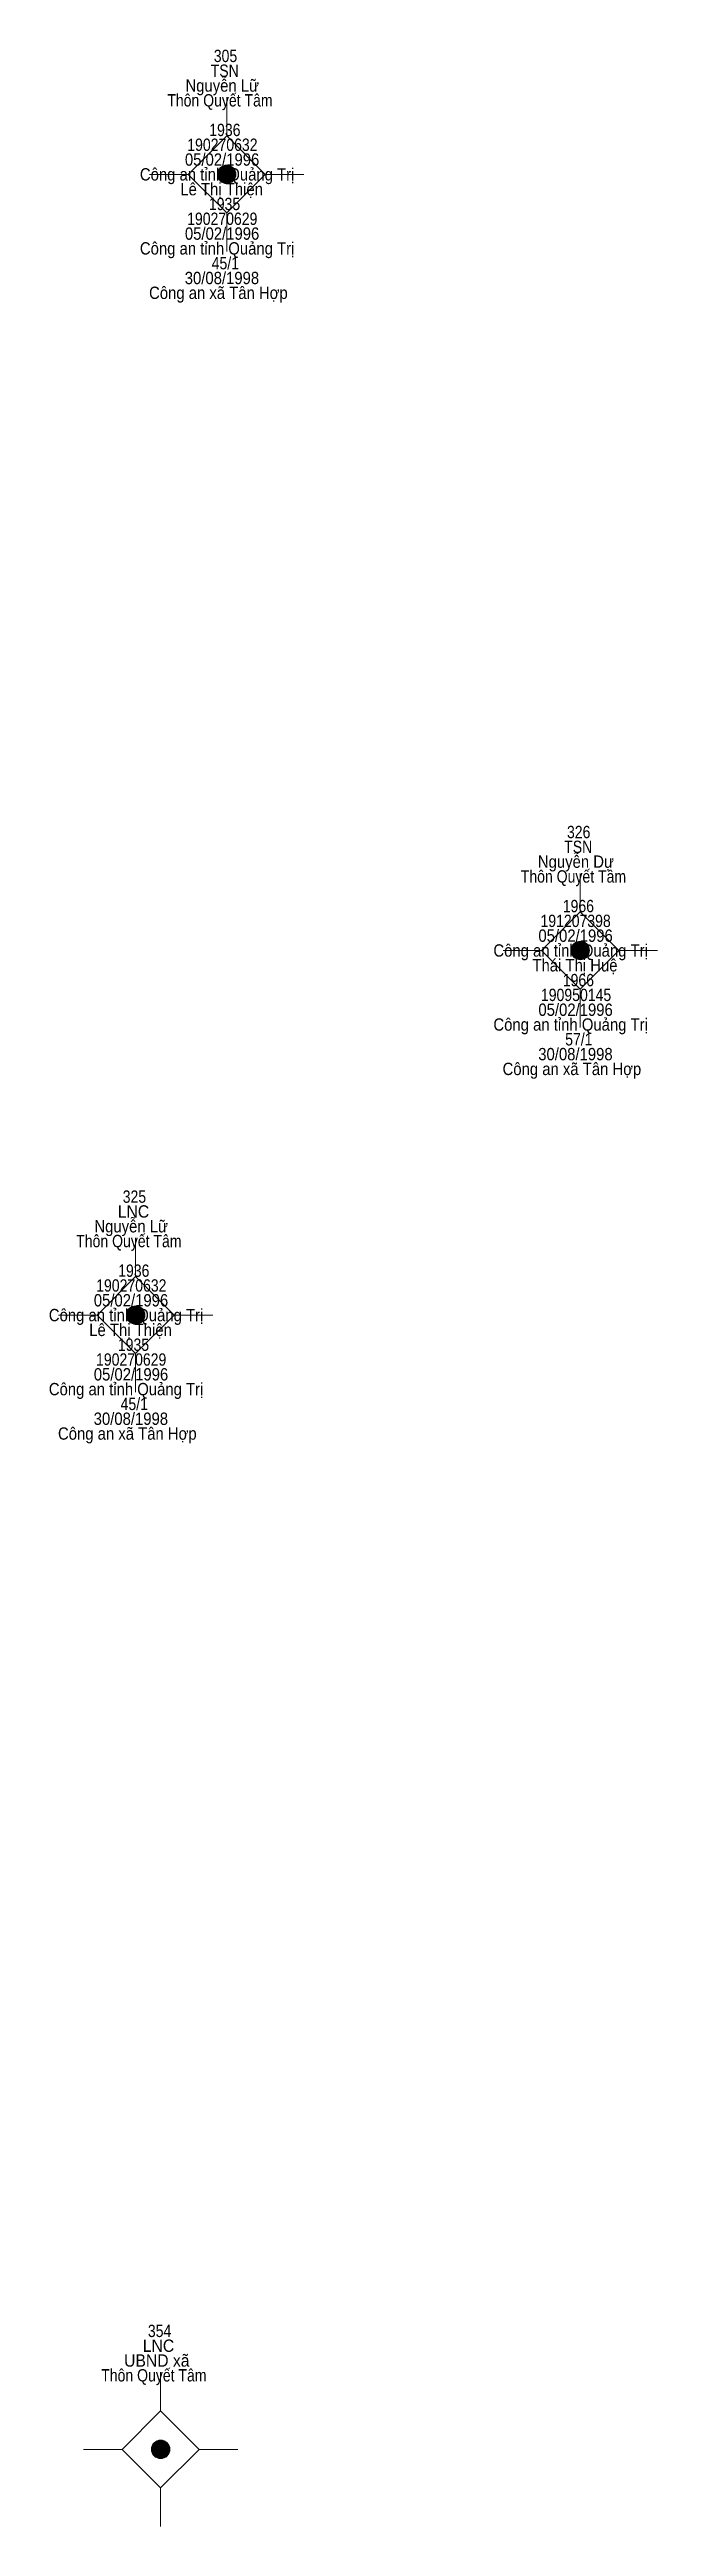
# Model space of a CAD drawing. Header units: metres. Extents: x 550999 to 552168, y 1840994 to 1841978.
# Drawn here: x 551170.4 to 551190.1, y 1840999.3 to 1841079.6 of the extents above; entities that cross this region are included whole.
import ezdxf
from ezdxf.enums import TextEntityAlignment as Align

# ---------------------------------------------------------------- set-up
doc = ezdxf.new("R2010")
doc.units = ezdxf.units.M
doc.header["$LTSCALE"] = 0.16
doc.layers.add('11', color=7, linetype='Continuous', lineweight=13)
doc.layers.add('15', color=7, linetype='Continuous')

msp = doc.modelspace()

# ---------------------------------------------------------------- texts
at = {"layer": '15'}
for s, width, p in [('TSN', 0.85, (551176.045, 1841078.68)), ('305', 0.85, (551176.07, 1841079.16)), ('Thôn Quyết Tâm', 0.85, (551175.89, 1841077.72)), ('Nguyễn Lữ', 0.9, (551175.965, 1841078.2)), ('190270632', 0.85, (551175.97, 1841076.28)), ('1936', 0.85, (551176.05, 1841076.76)), ('Công an tỉnh Quảng Trị', 0.9, (551175.8, 1841075.32)), ('05/02/1996', 0.9, (551175.96, 1841075.8)), ('Lê Thị Thiện', 0.9, (551175.945, 1841074.84)), ('190270629', 0.85, (551175.965, 1841073.88)), ('1935', 0.85, (551176.04, 1841074.36)), ('Công an tỉnh Quảng Trị', 0.9, (551175.8, 1841072.92)), ('05/02/1996', 0.9, (551175.96, 1841073.4)), ('30/08/1998', 0.9, (551175.955, 1841071.96)), ('45/1', 0.85, (551176.065, 1841072.44)), ('Công an xã Tân Hợp', 0.9, (551175.84, 1841071.48)), ('TSN', 0.85, (551187.495, 1841053.52)), ('326', 0.85, (551187.51, 1841054)), ('Nguyễn Dự', 0.9, (551187.42, 1841053.04)), ('Thôn Quyết Tâm', 0.85, (551187.34, 1841052.56)), ('191207398', 0.85, (551187.41, 1841051.12)), ('1966', 0.85, (551187.5, 1841051.6)), ('05/02/1996', 0.9, (551187.41, 1841050.64)), ('Công an tỉnh Quảng Trị', 0.9, (551187.25, 1841050.16)), ('Thái Thị Huệ', 0.9, (551187.39, 1841049.68)), ('190950145', 0.85, (551187.425, 1841048.72)), ('1966', 0.85, (551187.5, 1841049.2)), ('05/02/1996', 0.9, (551187.41, 1841048.24)), ('Công an tỉnh Quảng Trị', 0.9, (551187.25, 1841047.76)), ('57/1', 0.85, (551187.515, 1841047.28)), ('Công an xã Tân Hợp', 0.9, (551187.29, 1841046.32)), ('30/08/1998', 0.9, (551187.405, 1841046.8)), ('LNC', 0.95, (551173.09, 1841041.7)), ('325', 0.85, (551173.12, 1841042.18)), ('Thôn Quyết Tâm', 0.85, (551172.94, 1841040.74)), ('Nguyễn Lữ', 0.9, (551173.015, 1841041.22)), ('190270632', 0.85, (551173.02, 1841039.3)), ('1936', 0.85, (551173.1, 1841039.78)), ('Công an tỉnh Quảng Trị', 0.9, (551172.85, 1841038.34)), ('05/02/1996', 0.9, (551173.01, 1841038.82)), ('Lê Thị Thiện', 0.9, (551172.995, 1841037.86)), ('190270629', 0.85, (551173.015, 1841036.9)), ('1935', 0.85, (551173.09, 1841037.38)), ('Công an tỉnh Quảng Trị', 0.9, (551172.85, 1841035.94)), ('05/02/1996', 0.9, (551173.01, 1841036.42)), ('45/1', 0.85, (551173.115, 1841035.46)), ('Công an xã Tân Hợp', 0.9, (551172.89, 1841034.5)), ('30/08/1998', 0.9, (551173.005, 1841034.98)), ('354', 0.85, (551173.935, 1841005.41)), ('LNC', 0.95, (551173.9, 1841004.93)), ('Thôn Quyết Tâm', 0.85, (551173.75, 1841003.97)), ('UBND xã', 0.95, (551173.845, 1841004.45))]:
    msp.add_text(s, height=0.4, dxfattribs=dict(at, width=width)).set_placement(p, align=Align.CENTER)

# ---------------------------------------------------------------- hatches: boundary and pattern name
at = {"layer": '11'}
for points in [[(551176.4095, 1841075.52, 1), (551175.8095, 1841075.52, 1)], [(551187.8595, 1841050.36, 1), (551187.2595, 1841050.36, 1)], [(551173.4595, 1841038.54, 1), (551172.8595, 1841038.54, 1)], [(551174.2695, 1841001.77, 1), (551173.6695, 1841001.77, 1)]]:
    msp.add_hatch(color=256, dxfattribs=at).paths.add_polyline_path(points)

# ---------------------------------------------------------------- linework, layer by layer
for p, q in [((551176.11, 1841078.02), (551176.11, 1841076.77)), ((551174.86, 1841075.52), (551173.61, 1841075.52)), ((551178.61, 1841075.52), (551177.36, 1841075.52)), ((551176.11, 1841074.27), (551176.11, 1841073.02)), ((551187.56, 1841052.86), (551187.56, 1841051.61)), ((551186.31, 1841050.36), (551185.06, 1841050.36)), ((551190.06, 1841050.36), (551188.81, 1841050.36)), ((551187.56, 1841049.11), (551187.56, 1841047.86)), ((551173.16, 1841041.04), (551173.16, 1841039.79)), ((551171.91, 1841038.54), (551170.66, 1841038.54)), ((551175.66, 1841038.54), (551174.41, 1841038.54)), ((551173.16, 1841037.29), (551173.16, 1841036.04)), ((551173.97, 1841004.27), (551173.97, 1841003.02)), ((551172.72, 1841001.77), (551171.47, 1841001.77)), ((551176.47, 1841001.77), (551175.22, 1841001.77)), ((551173.97, 1841000.52), (551173.97, 1840999.27))]:
    msp.add_line(p, q, dxfattribs=at)
for points in [[(551176.11, 1841076.77), (551174.86, 1841075.52), (551176.11, 1841074.27), (551177.36, 1841075.52)], [(551187.56, 1841051.61), (551186.31, 1841050.36), (551187.56, 1841049.11), (551188.81, 1841050.36)], [(551173.16, 1841039.79), (551171.91, 1841038.54), (551173.16, 1841037.29), (551174.41, 1841038.54)], [(551173.97, 1841003.02), (551172.72, 1841001.77), (551173.97, 1841000.52), (551175.22, 1841001.77)]]:
    msp.add_lwpolyline(points, close=True, dxfattribs=at)
for centre in [(551176.1095, 1841075.52), (551187.5595, 1841050.36), (551173.1595, 1841038.54), (551173.9695, 1841001.77)]:
    msp.add_circle(centre, 0.3, dxfattribs=at)

msp.set_redraw_order([(e.dxf.handle, doc.entitydb.next_handle()) for e in msp.query("TEXT MTEXT ATTDEF DIMENSION ARC_DIMENSION")])  # texts and dimensions are drawn at this point

doc.saveas('drawing.dxf')
